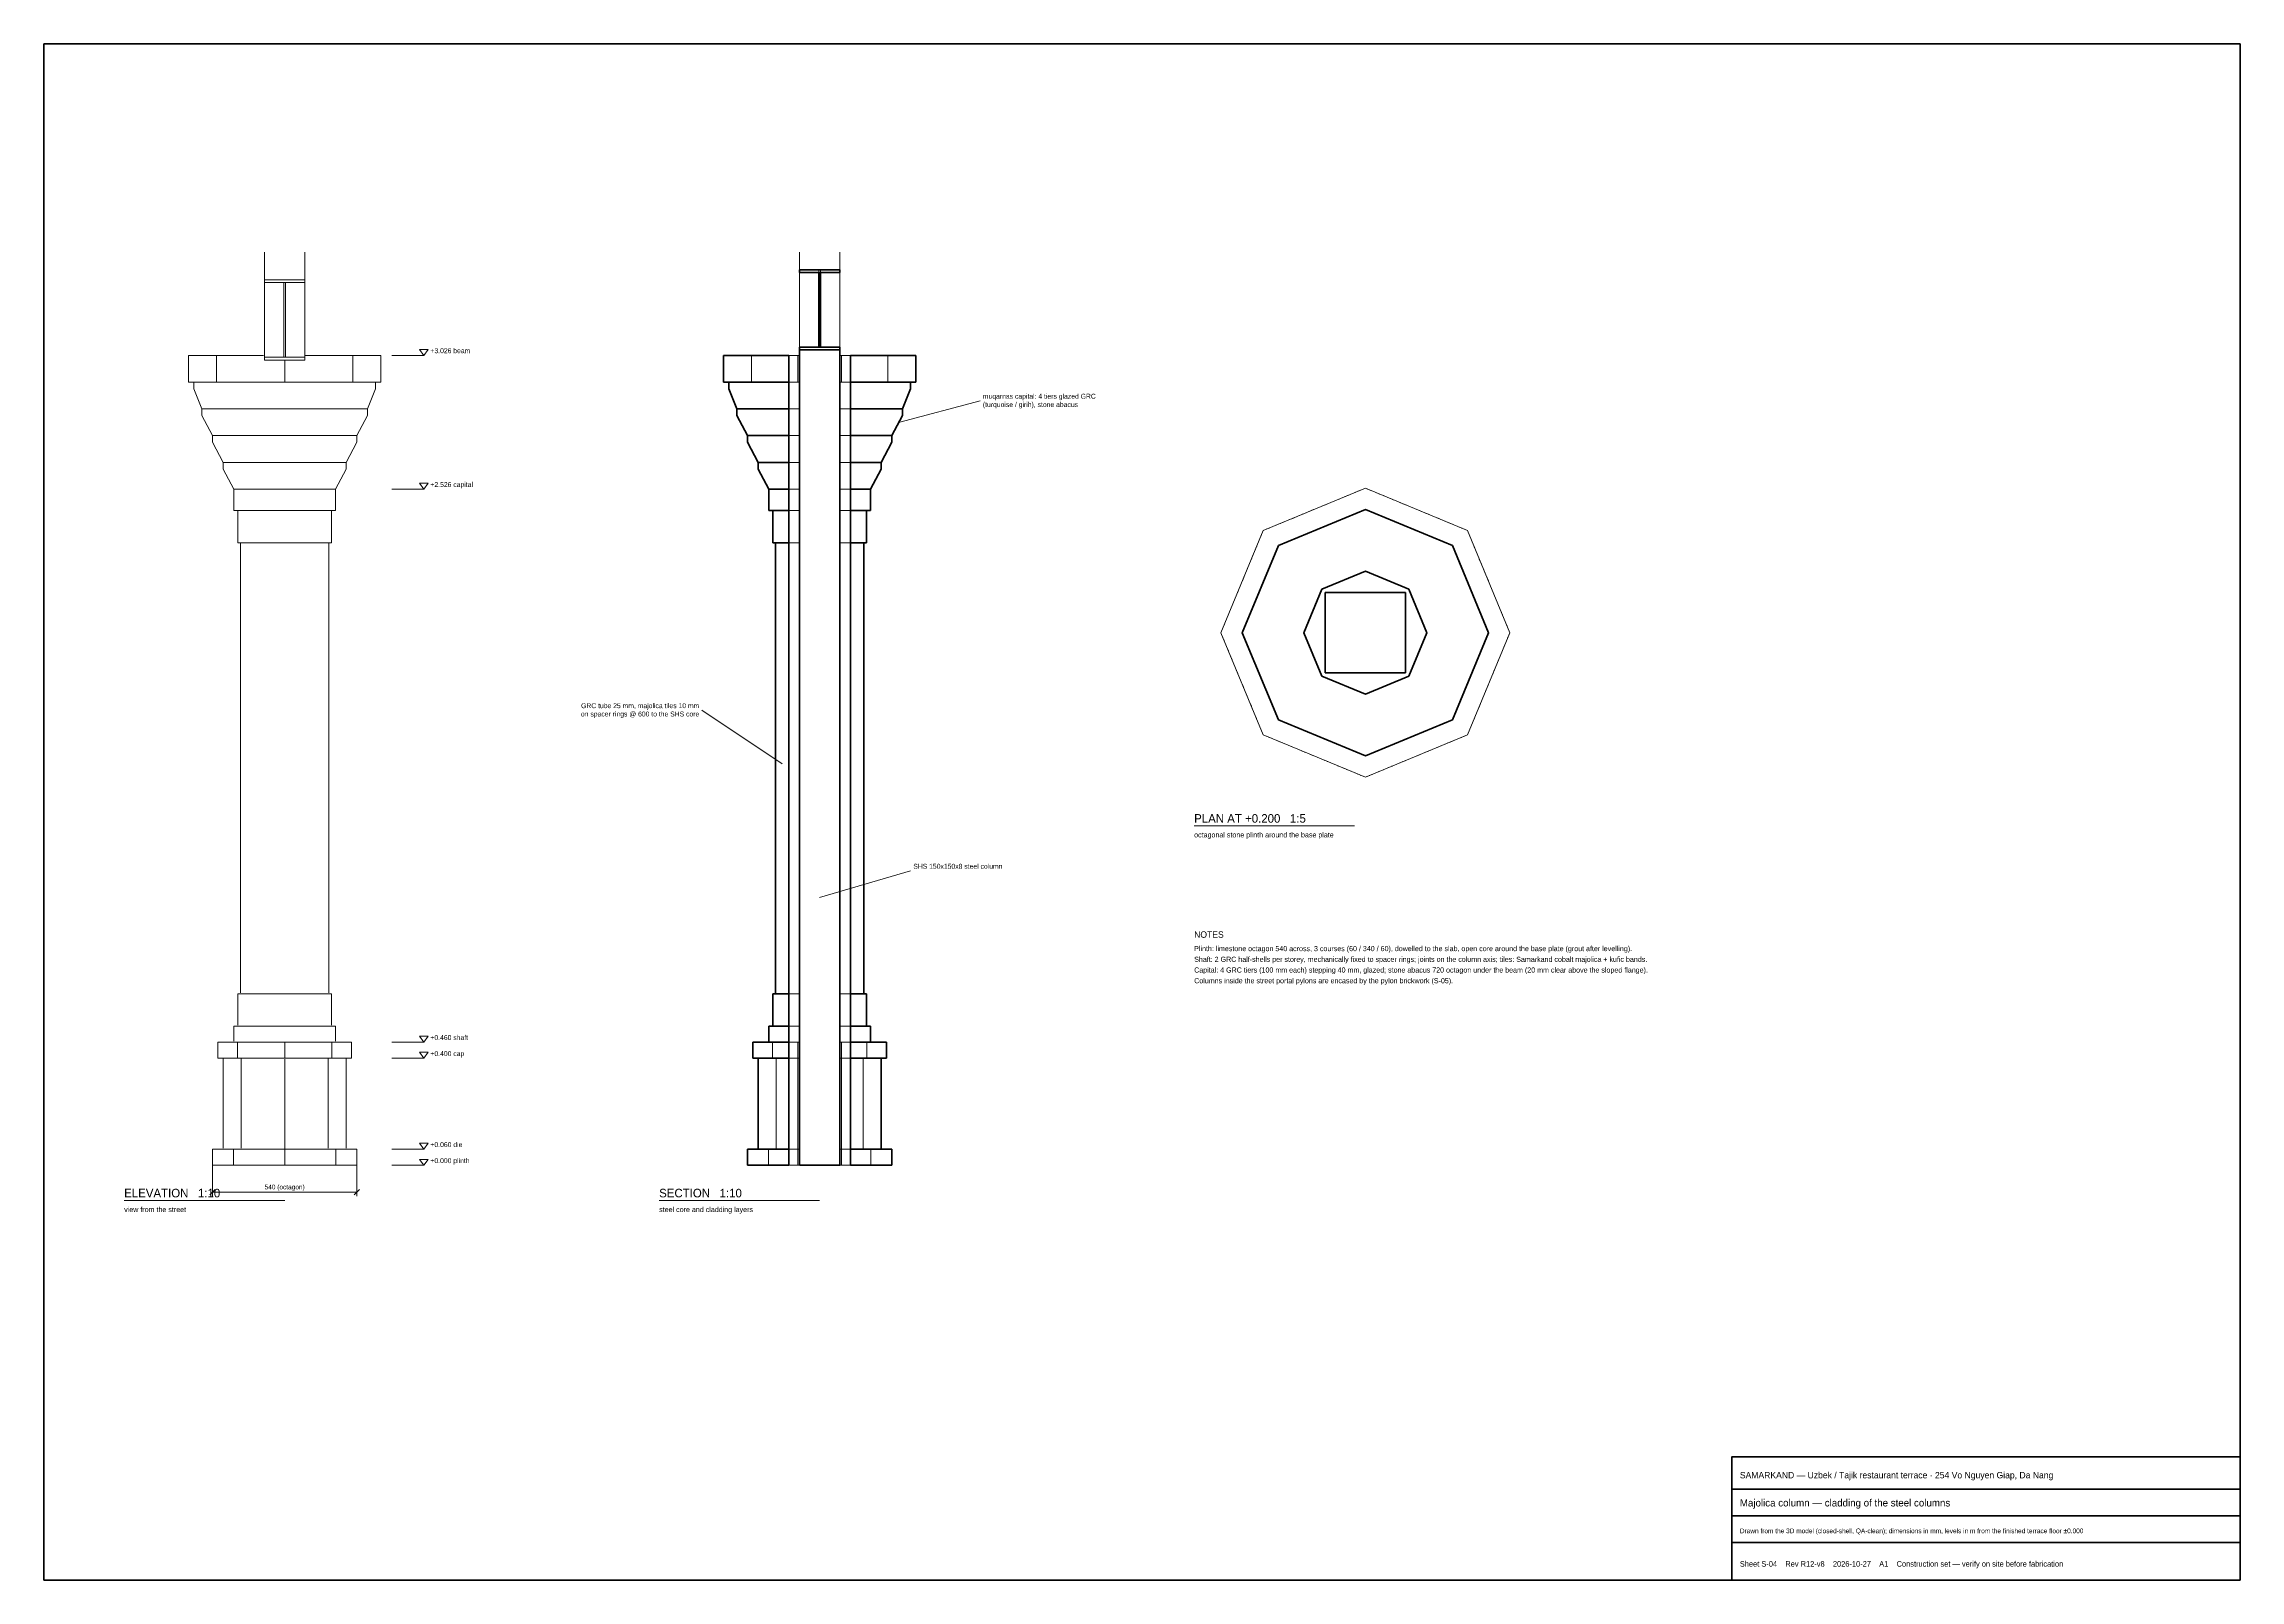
# Model space of a CAD drawing. Header units: metres. Extents: x 10 to 831, y 10 to 584.
import ezdxf
from ezdxf.enums import TextEntityAlignment as Align

# ---------------------------------------------------------------- set-up
doc = ezdxf.new("R2010")
doc.units = ezdxf.units.M
for name, color, linetype, lineweight in [('CUT', 7, 'Continuous', 50), ('DIM', 1, 'Continuous', 13), ('FRAME', 7, 'Continuous', 50), ('TXT', 7, 'Continuous', 18), ('VIS', 8, 'Continuous', 13)]:
    doc.layers.add(name, color=color, linetype=linetype, lineweight=lineweight)

msp = doc.modelspace()

# ---------------------------------------------------------------- linework, layer by layer
at = {"layer": 'CUT'}
for p, q in [((292.5, 499.641), (307.5, 499.641)), ((292.5, 498.571), (292.5, 499.641)), ((307.5, 498.571), (292.5, 498.571)), ((299.645, 498.571), (300.355, 498.571)), ((299.645, 470.711), (299.645, 498.571)), ((300.355, 498.571), (300.355, 470.711)), ((307.5, 499.641), (307.5, 498.571)), ((292.5, 470.711), (307.5, 470.711)), ((292.5, 469.641), (292.5, 470.711)), ((292.5, 469.641), (307.5, 469.641)), ((292.5, 165), (292.5, 469.641)), ((307.5, 469.641), (292.5, 469.641)), ((300.355, 470.711), (299.645, 470.711)), ((307.5, 470.711), (307.5, 469.641)), ((307.5, 469.641), (307.5, 165)), ((264, 457.64), (264, 467.64)), ((264, 467.64), (288.5, 467.64)), ((288.5, 467.64), (288.5, 457.64)), ((336, 467.64), (311.5, 467.64)), ((311.5, 467.64), (311.5, 457.64)), ((336, 457.64), (336, 467.64)), ((288.5, 457.64), (264, 457.64)), ((266, 455.14), (266, 457.64)), ((266, 457.64), (288.5, 457.64)), ((269, 447.64), (266, 455.14)), ((288.5, 457.64), (288.5, 447.64)), ((334, 457.64), (311.5, 457.64)), ((311.5, 457.64), (311.5, 447.64)), ((311.5, 457.64), (336, 457.64)), ((331, 447.64), (334, 455.14)), ((334, 455.14), (334, 457.64)), ((269, 445.14), (269, 447.64)), ((269, 447.64), (288.5, 447.64)), ((288.5, 447.64), (269, 447.64)), ((273, 437.64), (269, 445.14)), ((288.5, 447.64), (288.5, 437.64)), ((331, 447.64), (311.5, 447.64)), ((311.5, 447.64), (311.5, 437.64)), ((311.5, 447.64), (331, 447.64)), ((327, 437.64), (331, 445.14)), ((331, 445.14), (331, 447.64)), ((273, 435.14), (273, 437.64)), ((273, 437.64), (288.5, 437.64)), ((288.5, 437.64), (273, 437.64)), ((277, 427.64), (273, 435.14)), ((288.5, 437.64), (288.5, 427.64)), ((327, 437.64), (311.5, 437.64)), ((311.5, 437.64), (311.5, 427.64)), ((311.5, 437.64), (327, 437.64)), ((323, 427.64), (327, 435.14)), ((327, 435.14), (327, 437.64)), ((277, 425.14), (277, 427.64)), ((277, 427.64), (288.5, 427.64)), ((288.5, 427.64), (277, 427.64)), ((288.5, 427.64), (288.5, 417.64)), ((323, 427.64), (311.5, 427.64)), ((311.5, 427.64), (311.5, 417.64)), ((311.5, 427.64), (323, 427.64)), ((323, 425.14), (323, 427.64)), ((281, 417.64), (277, 425.14)), ((319, 417.64), (323, 425.14)), ((281, 409.64), (281, 417.64)), ((281, 417.64), (288.5, 417.64)), ((288.5, 417.64), (281, 417.64)), ((288.5, 417.64), (288.5, 409.64)), ((319, 417.64), (311.5, 417.64)), ((311.5, 417.64), (311.5, 409.64)), ((311.5, 417.64), (319, 417.64)), ((319, 409.64), (319, 417.64)), ((288.5, 409.64), (281, 409.64)), ((282.5, 397.64), (282.5, 409.64)), ((282.5, 409.64), (288.5, 409.64)), ((288.5, 409.64), (288.5, 397.64)), ((317.5, 409.64), (311.5, 409.64)), ((311.5, 409.64), (311.5, 397.64)), ((311.5, 409.64), (319, 409.64)), ((317.5, 397.64), (317.5, 409.64)), ((471.474, 396.528), (504, 410)), ((504, 410), (536.528, 396.528)), ((288.5, 397.64), (282.5, 397.64)), ((283.5, 229), (283.5, 397.64)), ((283.5, 397.64), (288.5, 397.64)), ((288.5, 397.64), (288.5, 229)), ((316.5, 397.64), (311.5, 397.64)), ((311.5, 397.64), (311.5, 229)), ((311.5, 397.64), (317.5, 397.64)), ((316.5, 229), (316.5, 397.64)), ((458, 364), (471.474, 396.528)), ((536.528, 396.528), (550, 364)), ((487.736, 380.264), (504, 387)), ((504, 387), (520.264, 380.264)), ((481, 364), (487.736, 380.264)), ((489, 379), (519, 379)), ((489, 349), (489, 379)), ((519, 379), (519, 349)), ((520.264, 380.264), (527, 364)), ((471.474, 331.474), (458, 364)), ((487.736, 347.736), (481, 364)), ((527, 364), (520.264, 347.736)), ((550, 364), (536.528, 331.474)), ((504, 341), (487.736, 347.736)), ((519, 349), (489, 349)), ((520.264, 347.736), (504, 341)), ((504, 318), (471.474, 331.474)), ((536.528, 331.474), (504, 318)), ((282.5, 217), (282.5, 229)), ((282.5, 229), (288.5, 229)), ((288.5, 229), (283.5, 229)), ((288.5, 229), (288.5, 217)), ((317.5, 229), (311.5, 229)), ((311.5, 229), (311.5, 217)), ((311.5, 229), (316.5, 229)), ((317.5, 217), (317.5, 229)), ((281, 211), (281, 217)), ((281, 217), (288.5, 217)), ((288.5, 217), (282.5, 217)), ((288.5, 217), (288.5, 211)), ((319, 217), (311.5, 217)), ((311.5, 217), (311.5, 211)), ((311.5, 217), (317.5, 217)), ((319, 211), (319, 217)), ((275, 205), (275, 211)), ((275, 211), (288.5, 211)), ((288.5, 211), (281, 211)), ((288.5, 211), (288.5, 205)), ((325, 211), (311.5, 211)), ((311.5, 211), (311.5, 205)), ((311.5, 211), (319, 211)), ((325, 205), (325, 211)), ((288.5, 205), (275, 205)), ((277, 171), (277, 205)), ((277, 205), (288.5, 205)), ((288.5, 205), (288.5, 171)), ((323, 205), (311.5, 205)), ((311.5, 205), (311.5, 171)), ((311.5, 205), (325, 205)), ((323, 171), (323, 205)), ((273, 165), (273, 171)), ((273, 171), (288.5, 171)), ((288.5, 165), (273, 165)), ((288.5, 171), (277, 171)), ((288.5, 171), (288.5, 165)), ((307.5, 165), (292.5, 165)), ((327, 171), (311.5, 171)), ((311.5, 171), (311.5, 165)), ((311.5, 171), (323, 171)), ((311.5, 165), (327, 165)), ((327, 165), (327, 171))]:
    msp.add_line(p, q, dxfattribs=at)
at = {"layer": 'DIM'}
for p, q in [((140, 467.641), (152, 467.641)), ((140, 417.641), (152, 417.641)), ((140, 211), (152, 211)), ((140, 205), (152, 205)), ((73, 165), (73, 153.5)), ((127, 165), (127, 153.5)), ((140, 171), (152, 171)), ((140, 165), (152, 165)), ((72, 154), (74, 156)), ((126, 154), (128, 156)), ((73, 155), (127, 155))]:
    msp.add_line(p, q, dxfattribs=at)
for points in [[(150.4, 469.841), (153.6, 469.841), (152, 467.641), (150.4, 469.841)], [(150.4, 419.841), (153.6, 419.841), (152, 417.641), (150.4, 419.841)], [(150.4, 213.2), (153.6, 213.2), (152, 211), (150.4, 213.2)], [(150.4, 207.2), (153.6, 207.2), (152, 205), (150.4, 207.2)], [(150.4, 173.2), (153.6, 173.2), (152, 171), (150.4, 173.2)], [(150.4, 167.2), (153.6, 167.2), (152, 165), (150.4, 167.2)]]:
    msp.add_lwpolyline(points, dxfattribs=at)
at = {"layer": 'FRAME'}
for p, q in [((641, 44), (831, 44)), ((641, 34), (831, 34)), ((641, 24), (831, 24))]:
    msp.add_line(p, q, dxfattribs=at)
for points in [[(10, 10), (831, 10), (831, 584), (10, 584), (10, 10)], [(641, 10), (831, 10), (831, 56), (641, 56), (641, 10)]]:
    msp.add_lwpolyline(points, close=True, dxfattribs=at)
at = {"layer": 'TXT'}
for p, q in [((330, 442.641), (360, 450.641)), ((286, 315), (256, 335)), ((440, 291.8), (500, 291.8)), ((300, 265), (334, 275)), ((40, 151.8), (100, 151.8)), ((240, 151.8), (300, 151.8))]:
    msp.add_line(p, q, dxfattribs=at)
at = {"layer": 'VIS'}
for p, q in [((92.5, 506.141), (92.5, 495.891)), ((107.5, 495.891), (107.5, 506.141)), ((292.5, 506.141), (292.5, 499.641)), ((307.5, 499.641), (307.5, 506.141)), ((92.5, 495.891), (107.5, 495.891)), ((92.5, 494.821), (92.5, 495.891)), ((92.5, 494.821), (92.5, 494.831)), ((107.5, 494.821), (92.5, 494.821)), ((92.5, 494.81), (92.5, 466.961)), ((99.645, 494.821), (100.355, 494.821)), ((99.645, 466.961), (99.645, 494.821)), ((100.355, 494.821), (100.355, 494.831)), ((100.355, 466.961), (100.355, 494.821)), ((100.355, 494.81), (100.355, 466.961)), ((107.5, 494.821), (107.5, 495.891)), ((107.5, 495.88), (107.5, 494.821)), ((107.5, 466.961), (107.5, 494.82)), ((292.5, 499.641), (307.5, 499.641)), ((292.5, 498.571), (292.5, 499.641)), ((292.5, 498.571), (292.5, 499.64)), ((307.5, 498.571), (292.5, 498.571)), ((292.5, 498.562), (292.5, 470.711)), ((299.645, 499.63), (299.645, 498.571)), ((299.645, 470.711), (299.645, 498.572)), ((299.645, 498.571), (300.355, 498.571)), ((299.645, 470.711), (299.645, 498.571)), ((300.355, 498.571), (300.355, 499.64)), ((300.355, 470.711), (300.355, 498.571)), ((300.355, 498.562), (300.355, 470.711)), ((307.5, 498.571), (307.5, 499.641)), ((307.5, 499.63), (307.5, 498.571)), ((307.5, 470.711), (307.5, 498.572)), ((292.5, 470.711), (307.5, 470.711)), ((292.5, 469.641), (292.5, 470.711)), ((292.5, 469.641), (292.5, 470.71)), ((292.5, 469.641), (307.5, 469.641)), ((292.5, 165), (292.5, 469.641)), ((307.5, 469.641), (292.5, 469.641)), ((292.5, 469.241), (292.5, 165)), ((300.355, 470.711), (299.645, 470.711)), ((307.5, 469.641), (307.5, 470.711)), ((307.5, 470.7), (307.5, 469.641)), ((307.5, 469.641), (307.5, 469.641)), ((307.5, 165), (307.5, 469.641)), ((307.5, 165), (307.5, 469.441)), ((64, 457.64), (64, 467.64)), ((64, 467.64), (64.078, 467.64)), ((74.544, 467.64), (64, 467.64)), ((74.544, 457.64), (74.544, 467.64)), ((92.139, 467.64), (74.544, 467.64)), ((92.5, 466.961), (107.5, 466.961)), ((92.5, 465.891), (92.5, 466.961)), ((92.5, 465.891), (92.5, 465.901)), ((107.5, 465.891), (92.5, 465.891)), ((99.645, 466.961), (99.645, 466.971)), ((100.355, 466.961), (99.645, 466.961)), ((100, 465.64), (100, 457.64)), ((107.5, 465.891), (107.5, 466.961)), ((107.5, 466.95), (107.5, 465.891)), ((125.456, 467.64), (107.674, 467.64)), ((125.456, 457.64), (125.456, 467.64)), ((136, 467.64), (125.456, 467.64)), ((136, 457.64), (136, 467.64)), ((264, 457.64), (264, 467.64)), ((264, 467.64), (274.544, 467.64)), ((264, 467.64), (288.5, 467.64)), ((274.544, 457.64), (274.544, 467.64)), ((274.544, 467.64), (288.582, 467.64)), ((288.5, 467.64), (291.868, 467.64)), ((288.5, 467.64), (288.5, 457.64)), ((291.868, 467.64), (292.423, 467.64)), ((291.868, 467.64), (291.868, 457.64)), ((307.762, 467.64), (308.132, 467.64)), ((308.132, 467.64), (311.5, 467.64)), ((308.132, 467.64), (308.132, 457.64)), ((336, 467.64), (311.5, 467.64)), ((311.5, 467.64), (311.5, 457.64)), ((311.605, 467.64), (325.456, 467.64)), ((325.456, 457.64), (325.456, 467.64)), ((325.456, 467.64), (336, 467.64)), ((336, 457.64), (336, 467.64)), ((64, 457.64), (64.078, 457.64)), ((67.722, 457.64), (64, 457.64)), ((66, 455.14), (66, 457.432)), ((69, 447.64), (66, 455.14)), ((68.588, 457.64), (67.843, 457.64)), ((69.272, 457.64), (68.574, 457.64)), ((70.598, 457.64), (68.588, 457.64)), ((74.544, 457.64), (70.745, 457.64)), ((83.903, 457.64), (74.544, 457.64)), ((86.989, 457.64), (83.813, 457.64)), ((90.537, 457.64), (86.989, 457.64)), ((88.769, 457.64), (87.085, 457.64)), ((100, 457.64), (90.454, 457.64)), ((109.359, 457.64), (100, 457.64)), ((113.011, 457.64), (109.266, 457.64)), ((112.728, 457.64), (111.043, 457.64)), ((116.02, 457.64), (113.011, 457.64)), ((125.456, 457.64), (115.91, 457.64)), ((129.177, 457.64), (125.456, 457.64)), ((131.412, 457.64), (129.29, 457.64)), ((131.348, 457.64), (130.65, 457.64)), ((131, 447.64), (134, 455.14)), ((132.118, 457.64), (131.412, 457.64)), ((136, 457.64), (132.201, 457.64)), ((134, 455.14), (134, 457.432)), ((288.5, 457.64), (264, 457.64)), ((264, 457.64), (265.938, 457.64)), ((266, 455.14), (266, 457.64)), ((266, 457.64), (267.843, 457.64)), ((266, 457.64), (288.5, 457.64)), ((269, 447.64), (266, 455.14)), ((267.877, 457.64), (270.745, 457.64)), ((270.822, 457.64), (275.958, 457.64)), ((274.079, 457.64), (274.544, 457.64)), ((274.544, 457.64), (275.854, 457.64)), ((275.958, 457.64), (283.813, 457.64)), ((283.903, 457.64), (288.582, 457.64)), ((288.5, 457.64), (288.54, 457.64)), ((288.5, 457.64), (288.5, 447.64)), ((291.868, 457.64), (288.5, 457.64)), ((291.868, 457.64), (292.038, 457.64)), ((292.238, 457.64), (291.868, 457.64)), ((308.132, 457.64), (307.577, 457.64)), ((308.132, 457.64), (308.245, 457.64)), ((311.5, 457.64), (308.132, 457.64)), ((334, 457.64), (311.5, 457.64)), ((311.5, 457.64), (311.5, 447.64)), ((311.5, 457.64), (336, 457.64)), ((311.605, 457.64), (316.284, 457.64)), ((316.354, 457.64), (324.042, 457.64)), ((324.042, 457.64), (329.29, 457.64)), ((324.333, 457.64), (325.456, 457.64)), ((325.456, 457.64), (325.999, 457.64)), ((329.332, 457.64), (332.201, 457.64)), ((331, 447.64), (334, 455.14)), ((332.196, 457.64), (334, 457.64)), ((334, 455.14), (334, 457.64)), ((334.139, 457.64), (336, 457.64)), ((69, 445.14), (69, 447.64)), ((69, 447.64), (69.039, 447.64)), ((71.36, 447.64), (69, 447.64)), ((69, 447.64), (69.039, 447.64)), ((71.36, 447.64), (69, 447.64)), ((73, 437.64), (69, 445.14)), ((78.08, 447.64), (71.36, 447.64)), ((78.08, 447.64), (71.36, 447.64)), ((88.137, 447.64), (78.08, 447.64)), ((88.137, 447.64), (78.08, 447.64)), ((100, 447.64), (88.137, 447.64)), ((100, 447.64), (88.137, 447.64)), ((111.863, 447.64), (100, 447.64)), ((111.863, 447.64), (100, 447.64)), ((121.92, 447.64), (111.863, 447.64)), ((121.92, 447.64), (111.863, 447.64)), ((128.64, 447.64), (121.92, 447.64)), ((128.64, 447.64), (121.92, 447.64)), ((127, 437.64), (131, 445.14)), ((131, 447.64), (128.64, 447.64)), ((131, 447.64), (128.64, 447.64)), ((131, 445.14), (131, 447.64)), ((269, 445.14), (269, 447.64)), ((269, 447.64), (271.36, 447.64)), ((269, 447.64), (288.5, 447.64)), ((288.5, 447.64), (269, 447.64)), ((269, 447.64), (271.36, 447.64)), ((273, 437.64), (269, 445.14)), ((271.36, 447.64), (278.08, 447.64)), ((271.36, 447.64), (278.08, 447.64)), ((278.08, 447.64), (288.137, 447.64)), ((278.08, 447.64), (288.137, 447.64)), ((288.137, 447.64), (288.335, 447.64)), ((288.137, 447.64), (288.335, 447.64)), ((288.5, 447.64), (289.375, 447.64)), ((288.5, 447.64), (288.5, 437.64)), ((289.375, 447.64), (288.5, 447.64)), ((289.375, 447.64), (291.868, 447.64)), ((291.868, 447.64), (289.375, 447.64)), ((291.868, 447.64), (292.377, 447.64)), ((292.207, 447.64), (291.868, 447.64)), ((308.132, 447.64), (307.623, 447.64)), ((307.793, 447.64), (308.132, 447.64)), ((308.132, 447.64), (310.625, 447.64)), ((310.625, 447.64), (308.132, 447.64)), ((310.625, 447.64), (311.5, 447.64)), ((311.5, 447.64), (310.625, 447.64)), ((331, 447.64), (311.5, 447.64)), ((311.5, 447.64), (311.5, 437.64)), ((311.5, 447.64), (331, 447.64)), ((311.863, 447.64), (321.92, 447.64)), ((311.863, 447.64), (321.92, 447.64)), ((321.92, 447.64), (328.64, 447.64)), ((321.92, 447.64), (328.64, 447.64)), ((327, 437.64), (331, 445.14)), ((328.64, 447.64), (331, 447.64)), ((328.64, 447.64), (331, 447.64)), ((331, 445.14), (331, 447.64)), ((73, 435.14), (73, 437.64)), ((73, 437.64), (73.039, 437.64)), ((75.055, 437.64), (73, 437.64)), ((73, 437.64), (73.039, 437.64)), ((75.055, 437.64), (73, 437.64)), ((77, 427.64), (73, 435.14)), ((80.908, 437.64), (75.055, 437.64)), ((80.908, 437.64), (75.055, 437.64)), ((89.668, 437.64), (80.908, 437.64)), ((89.668, 437.64), (80.908, 437.64)), ((100, 437.64), (89.668, 437.64)), ((100, 437.64), (89.668, 437.64)), ((110.333, 437.64), (100, 437.64)), ((110.333, 437.64), (100, 437.64)), ((119.092, 437.64), (110.333, 437.64)), ((119.092, 437.64), (110.333, 437.64)), ((124.945, 437.64), (119.092, 437.64)), ((124.945, 437.64), (119.092, 437.64)), ((123, 427.64), (127, 435.14)), ((127, 437.64), (124.945, 437.64)), ((127, 437.64), (124.945, 437.64)), ((127, 435.14), (127, 437.64)), ((273, 435.14), (273, 437.64)), ((273, 437.64), (275.055, 437.64)), ((273, 437.64), (288.5, 437.64)), ((288.5, 437.64), (273, 437.64)), ((273, 437.64), (275.055, 437.64)), ((277, 427.64), (273, 435.14)), ((275.055, 437.64), (280.908, 437.64)), ((275.055, 437.64), (280.908, 437.64)), ((280.908, 437.64), (288.488, 437.64)), ((280.908, 437.64), (288.488, 437.64)), ((288.5, 437.64), (289.375, 437.64)), ((288.5, 437.64), (288.5, 427.64)), ((289.375, 437.64), (288.5, 437.64)), ((289.375, 437.64), (291.868, 437.64)), ((291.868, 437.64), (289.375, 437.64)), ((291.868, 437.64), (292.377, 437.64)), ((292.207, 437.64), (291.868, 437.64)), ((308.132, 437.64), (307.623, 437.64)), ((307.793, 437.64), (308.132, 437.64)), ((308.132, 437.64), (310.625, 437.64)), ((310.625, 437.64), (308.132, 437.64)), ((310.625, 437.64), (311.5, 437.64)), ((311.5, 437.64), (310.625, 437.64)), ((327, 437.64), (311.5, 437.64)), ((311.5, 437.64), (311.5, 427.64)), ((311.5, 437.64), (327, 437.64)), ((311.68, 437.64), (319.092, 437.64)), ((311.68, 437.64), (319.092, 437.64)), ((319.092, 437.64), (324.945, 437.64)), ((319.092, 437.64), (324.945, 437.64)), ((323, 427.64), (327, 435.14)), ((324.945, 437.64), (327, 437.64)), ((324.945, 437.64), (327, 437.64)), ((327, 435.14), (327, 437.64)), ((77, 425.14), (77, 427.64)), ((77, 427.64), (77.04, 427.64)), ((78.751, 427.64), (77, 427.64)), ((77, 427.64), (77.04, 427.64)), ((78.751, 427.64), (77, 427.64)), ((83.737, 427.64), (78.751, 427.64)), ((83.737, 427.64), (78.751, 427.64)), ((91.198, 427.64), (83.737, 427.64)), ((91.198, 427.64), (83.737, 427.64)), ((100, 427.64), (91.198, 427.64)), ((100, 427.64), (91.198, 427.64)), ((108.802, 427.64), (100, 427.64)), ((108.802, 427.64), (100, 427.64)), ((116.264, 427.64), (108.802, 427.64)), ((116.264, 427.64), (108.802, 427.64)), ((121.249, 427.64), (116.264, 427.64)), ((121.249, 427.64), (116.264, 427.64)), ((123, 427.64), (121.249, 427.64)), ((123, 427.64), (121.249, 427.64)), ((123, 425.14), (123, 427.64)), ((277, 425.14), (277, 427.64)), ((277, 427.64), (278.751, 427.64)), ((277, 427.64), (288.5, 427.64)), ((288.5, 427.64), (277, 427.64)), ((277, 427.64), (278.751, 427.64)), ((278.751, 427.64), (283.737, 427.64)), ((278.751, 427.64), (283.737, 427.64)), ((283.737, 427.64), (288.655, 427.64)), ((283.737, 427.64), (288.655, 427.64)), ((288.5, 427.64), (289.375, 427.64)), ((288.5, 427.64), (288.5, 417.64)), ((289.375, 427.64), (288.5, 427.64)), ((289.375, 427.64), (291.868, 427.64)), ((291.868, 427.64), (289.375, 427.64)), ((291.868, 427.64), (292.377, 427.64)), ((292.207, 427.64), (291.868, 427.64)), ((308.132, 427.64), (307.623, 427.64)), ((307.793, 427.64), (308.132, 427.64)), ((308.132, 427.64), (310.625, 427.64)), ((310.625, 427.64), (308.132, 427.64)), ((310.625, 427.64), (311.5, 427.64)), ((311.5, 427.64), (310.625, 427.64)), ((323, 427.64), (311.5, 427.64)), ((311.5, 427.64), (311.5, 417.64)), ((311.5, 427.64), (323, 427.64)), ((311.515, 427.64), (316.264, 427.64)), ((311.515, 427.64), (316.264, 427.64)), ((316.264, 427.64), (321.249, 427.64)), ((316.264, 427.64), (321.249, 427.64)), ((321.249, 427.64), (323, 427.64)), ((321.249, 427.64), (323, 427.64)), ((323, 425.14), (323, 427.64)), ((81, 417.64), (77, 425.14)), ((119, 417.64), (123, 425.14)), ((281, 417.64), (277, 425.14)), ((319, 417.64), (323, 425.14)), ((81, 409.64), (81, 417.64)), ((81, 417.64), (81.02, 417.64)), ((81.365, 417.64), (81, 417.64)), ((81, 417.64), (81.04, 417.64)), ((82.446, 417.64), (81.365, 417.64)), ((82.446, 417.64), (82.406, 417.64)), ((84.202, 417.64), (82.446, 417.64)), ((86.565, 417.64), (84.202, 417.64)), ((86.565, 417.64), (86.451, 417.64)), ((89.444, 417.64), (86.565, 417.64)), ((92.729, 417.64), (89.444, 417.64)), ((92.729, 417.64), (92.558, 417.64)), ((96.293, 417.64), (92.729, 417.64)), ((100, 417.64), (96.293, 417.64)), ((100, 417.64), (99.798, 417.64)), ((103.707, 417.64), (100, 417.64)), ((107.271, 417.64), (103.707, 417.64)), ((107.271, 417.64), (107.069, 417.64)), ((110.556, 417.64), (107.271, 417.64)), ((113.435, 417.64), (110.556, 417.64)), ((113.435, 417.64), (113.264, 417.64)), ((115.798, 417.64), (113.435, 417.64)), ((117.554, 417.64), (115.798, 417.64)), ((117.554, 417.64), (117.439, 417.64)), ((118.635, 417.64), (117.554, 417.64)), ((119, 417.64), (118.635, 417.64)), ((119, 417.64), (118.96, 417.64)), ((119, 409.64), (119, 417.64)), ((281, 409.64), (281, 417.64)), ((281, 417.64), (281.02, 417.64)), ((281, 417.64), (288.5, 417.64)), ((288.5, 417.64), (281, 417.64)), ((281, 417.64), (282.446, 417.64)), ((282.446, 417.64), (282.544, 417.64)), ((282.446, 417.64), (286.565, 417.64)), ((286.565, 417.64), (286.725, 417.64)), ((286.565, 417.64), (288.448, 417.64)), ((288.5, 417.64), (288.522, 417.64)), ((288.5, 417.64), (288.5, 409.64)), ((289.375, 417.64), (288.5, 417.64)), ((289.375, 417.64), (289.482, 417.64)), ((291.868, 417.64), (289.375, 417.64)), ((291.868, 417.64), (292.043, 417.64)), ((292.207, 417.64), (291.868, 417.64)), ((308.132, 417.64), (307.623, 417.64)), ((308.132, 417.64), (308.275, 417.64)), ((310.625, 417.64), (308.132, 417.64)), ((310.625, 417.64), (310.69, 417.64)), ((311.5, 417.64), (310.625, 417.64)), ((319, 417.64), (311.5, 417.64)), ((311.5, 417.64), (311.5, 409.64)), ((311.5, 417.64), (319, 417.64)), ((311.723, 417.64), (313.435, 417.64)), ((313.435, 417.64), (313.566, 417.64)), ((313.435, 417.64), (317.554, 417.64)), ((317.554, 417.64), (317.614, 417.64)), ((317.554, 417.64), (319, 417.64)), ((319, 409.64), (319, 417.64)), ((465.816, 402.184), (504, 418)), ((487.716, 411.256), (487.996, 411.372)), ((488.838, 411.72), (489.12, 411.836)), ((489.962, 412.186), (490.242, 412.302)), ((491.086, 412.65), (491.366, 412.766)), ((493.892, 413.814), (494.174, 413.93)), ((495.016, 414.278), (495.296, 414.394)), ((496.138, 414.744), (496.42, 414.86)), ((497.262, 415.21), (497.542, 415.326)), ((498.946, 415.906), (499.228, 416.024)), ((500.07, 416.372), (500.35, 416.488)), ((501.192, 416.838), (501.474, 416.954)), ((502.316, 417.302), (502.596, 417.418)), ((503.438, 417.768), (504, 418)), ((504, 418), (504.842, 417.652)), ((504, 418), (504, 418)), ((504, 418), (542.184, 402.184)), ((505.684, 417.302), (505.966, 417.186)), ((506.808, 416.838), (507.088, 416.72)), ((507.93, 416.372), (508.212, 416.256)), ((509.054, 415.906), (509.334, 415.79)), ((510.738, 415.21), (511.02, 415.092)), ((511.862, 414.744), (512.142, 414.628)), ((512.984, 414.278), (513.266, 414.162)), ((514.108, 413.814), (514.388, 413.698)), ((516.916, 412.65), (517.196, 412.534)), ((518.038, 412.186), (518.318, 412.07)), ((519.162, 411.72), (519.442, 411.604)), ((520.284, 411.256), (520.564, 411.138)), ((81, 409.64), (81.02, 409.64)), ((81.365, 409.64), (81, 409.64)), ((82.446, 409.64), (81.365, 409.64)), ((84.202, 409.64), (82.446, 409.64)), ((82.5, 397.64), (82.5, 409.433)), ((86.565, 409.64), (84.202, 409.64)), ((89.444, 409.64), (86.565, 409.64)), ((92.729, 409.64), (89.444, 409.64)), ((96.293, 409.64), (92.729, 409.64)), ((100, 409.64), (96.293, 409.64)), ((103.707, 409.64), (100, 409.64)), ((107.271, 409.64), (103.707, 409.64)), ((110.556, 409.64), (107.271, 409.64)), ((113.435, 409.64), (110.556, 409.64)), ((115.798, 409.64), (113.435, 409.64)), ((117.554, 409.64), (115.798, 409.64)), ((117.5, 397.64), (117.5, 409.433)), ((118.635, 409.64), (117.554, 409.64)), ((119, 409.64), (118.635, 409.64)), ((288.5, 409.64), (281, 409.64)), ((281, 409.64), (281.365, 409.64)), ((281.365, 409.64), (282.446, 409.64)), ((282.446, 409.64), (282.544, 409.64)), ((282.5, 397.64), (282.5, 409.64)), ((282.5, 409.64), (282.836, 409.64)), ((282.5, 409.64), (288.5, 409.64)), ((282.836, 409.64), (283.832, 409.64)), ((283.832, 409.64), (285.449, 409.64)), ((285.449, 409.64), (287.626, 409.64)), ((287.626, 409.64), (288.454, 409.64)), ((288.5, 409.64), (288.721, 409.64)), ((288.5, 409.64), (288.5, 397.64)), ((288.721, 409.64), (288.5, 409.64)), ((288.721, 409.64), (289.375, 409.64)), ((289.375, 409.64), (288.721, 409.64)), ((289.375, 409.64), (290.438, 409.64)), ((290.438, 409.64), (289.375, 409.64)), ((290.438, 409.64), (291.868, 409.64)), ((291.868, 409.64), (290.438, 409.64)), ((291.868, 409.64), (292.391, 409.64)), ((292.217, 409.64), (291.868, 409.64)), ((308.132, 409.64), (307.609, 409.64)), ((307.783, 409.64), (308.132, 409.64)), ((308.132, 409.64), (309.562, 409.64)), ((309.562, 409.64), (308.132, 409.64)), ((309.562, 409.64), (310.625, 409.64)), ((310.625, 409.64), (309.562, 409.64)), ((310.625, 409.64), (311.279, 409.64)), ((311.279, 409.64), (310.625, 409.64)), ((311.279, 409.64), (311.5, 409.64)), ((311.5, 409.64), (311.279, 409.64)), ((317.5, 409.64), (311.5, 409.64)), ((311.5, 409.64), (311.5, 397.64)), ((311.5, 409.64), (319, 409.64)), ((311.711, 409.64), (312.374, 409.64)), ((312.374, 409.64), (314.551, 409.64)), ((314.551, 409.64), (316.168, 409.64)), ((316.168, 409.64), (317.164, 409.64)), ((317.164, 409.64), (317.5, 409.64)), ((317.5, 397.64), (317.5, 409.64)), ((317.554, 409.64), (318.635, 409.64)), ((318.635, 409.64), (319, 409.64)), ((466.94, 402.65), (467.22, 402.766)), ((468.062, 403.114), (468.344, 403.23)), ((469.186, 403.58), (469.466, 403.696)), ((470.308, 404.044), (470.59, 404.16)), ((471.432, 404.51), (472.274, 404.858)), ((471.474, 396.528), (504, 410)), ((471.474, 396.528), (504, 410)), ((473.116, 405.208), (473.396, 405.324)), ((474.24, 405.672), (474.52, 405.79)), ((475.362, 406.138), (475.642, 406.254)), ((476.486, 406.604), (478.45, 407.418)), ((479.292, 407.766), (479.574, 407.882)), ((480.416, 408.232), (480.696, 408.348)), ((481.538, 408.696), (481.82, 408.812)), ((482.662, 409.162), (484.628, 409.976)), ((504, 410), (536.528, 396.528)), ((504, 410), (504, 410)), ((504, 410), (536.528, 396.528)), ((523.654, 409.86), (525.618, 409.046)), ((526.462, 408.696), (526.742, 408.58)), ((527.584, 408.232), (527.864, 408.114)), ((528.708, 407.766), (528.988, 407.65)), ((529.83, 407.3), (531.796, 406.486)), ((532.638, 406.138), (532.918, 406.022)), ((533.76, 405.672), (534.042, 405.556)), ((534.884, 405.208), (535.164, 405.092)), ((536.008, 404.742), (536.85, 404.394)), ((537.692, 404.044), (537.972, 403.928)), ((538.814, 403.58), (539.096, 403.464)), ((539.938, 403.114), (540.218, 402.998)), ((541.06, 402.65), (541.342, 402.532)), ((82.5, 397.64), (82.521, 397.64)), ((82.836, 397.64), (82.5, 397.64)), ((83.832, 397.64), (82.836, 397.64)), ((83.5, 229.401), (83.5, 397.44)), ((85.449, 397.64), (83.832, 397.64)), ((87.626, 397.64), (85.449, 397.64)), ((90.278, 397.64), (87.626, 397.64)), ((93.303, 397.64), (90.278, 397.64)), ((96.586, 397.64), (93.303, 397.64)), ((100, 397.64), (96.586, 397.64)), ((103.414, 397.64), (100, 397.64)), ((106.697, 397.64), (103.414, 397.64)), ((109.723, 397.64), (106.697, 397.64)), ((112.374, 397.64), (109.723, 397.64)), ((114.551, 397.64), (112.374, 397.64)), ((116.168, 397.64), (114.551, 397.64)), ((117.164, 397.64), (116.168, 397.64)), ((116.5, 229.401), (116.5, 397.44)), ((117.5, 397.64), (117.164, 397.64)), ((288.5, 397.64), (282.5, 397.64)), ((282.5, 397.64), (282.836, 397.64)), ((282.836, 397.64), (283.521, 397.64)), ((283.5, 229), (283.5, 397.64)), ((283.5, 397.64), (283.817, 397.64)), ((283.5, 397.64), (288.5, 397.64)), ((283.817, 397.64), (284.756, 397.64)), ((284.756, 397.64), (286.281, 397.64)), ((286.281, 397.64), (288.333, 397.64)), ((288.333, 397.64), (288.489, 397.64)), ((288.5, 397.64), (288.721, 397.64)), ((288.5, 397.64), (288.5, 229)), ((288.721, 397.64), (288.5, 397.64)), ((288.721, 397.64), (289.375, 397.64)), ((289.375, 397.64), (288.721, 397.64)), ((289.375, 397.64), (290.438, 397.64)), ((290.438, 397.64), (289.375, 397.64)), ((290.438, 397.64), (291.868, 397.64)), ((291.868, 397.64), (290.438, 397.64)), ((291.868, 397.64), (292.391, 397.64)), ((292.217, 397.64), (291.868, 397.64)), ((308.132, 397.64), (307.609, 397.64)), ((307.783, 397.64), (308.132, 397.64)), ((308.132, 397.64), (309.562, 397.64)), ((309.562, 397.64), (308.132, 397.64)), ((309.562, 397.64), (310.625, 397.64)), ((310.625, 397.64), (309.562, 397.64)), ((310.625, 397.64), (311.279, 397.64)), ((311.279, 397.64), (310.625, 397.64)), ((311.279, 397.64), (311.5, 397.64)), ((311.5, 397.64), (311.279, 397.64)), ((316.5, 397.64), (311.5, 397.64)), ((311.5, 397.64), (311.5, 229)), ((311.5, 397.64), (317.5, 397.64)), ((311.667, 397.64), (313.719, 397.64)), ((313.719, 397.64), (315.244, 397.64)), ((315.244, 397.64), (316.183, 397.64)), ((316.183, 397.64), (316.5, 397.64)), ((316.5, 229), (316.5, 397.64)), ((316.541, 397.64), (317.164, 397.64)), ((317.164, 397.64), (317.5, 397.64)), ((450, 364), (465.816, 402.184)), ((458, 364), (471.474, 396.528)), ((458, 364), (471.474, 396.528)), ((462.792, 394.884), (462.908, 395.164)), ((463.258, 396.008), (463.606, 396.85)), ((463.956, 397.692), (464.072, 397.972)), ((464.42, 398.814), (464.538, 399.096)), ((464.886, 399.938), (465.002, 400.218)), ((465.352, 401.06), (465.468, 401.342)), ((471.474, 396.528), (471.474, 396.528)), ((536.528, 396.528), (550, 364)), ((536.528, 396.528), (536.528, 396.528)), ((536.528, 396.528), (550, 364)), ((542.184, 402.184), (542.3, 401.904)), ((542.184, 402.184), (542.184, 402.184)), ((542.184, 402.184), (558, 364)), ((542.65, 401.06), (542.766, 400.78)), ((543.114, 399.938), (543.23, 399.658)), ((543.58, 398.814), (543.696, 398.534)), ((544.044, 397.692), (544.16, 397.41)), ((544.51, 396.568), (544.858, 395.726)), ((545.208, 394.884), (545.324, 394.604)), ((459.304, 386.462), (459.42, 386.742)), ((459.768, 387.584), (459.886, 387.866)), ((460.234, 388.708), (460.35, 388.988)), ((460.7, 389.83), (461.514, 391.796)), ((461.862, 392.638), (461.978, 392.918)), ((462.328, 393.762), (462.444, 394.042)), ((487.736, 380.264), (504, 387)), ((504, 387), (487.736, 380.264)), ((487.736, 380.264), (504, 387)), ((503.44, 386.768), (501.476, 385.954)), ((504, 387), (520.264, 380.264)), ((504, 387), (504, 387)), ((520.264, 380.264), (504, 387)), ((504, 387), (504, 387)), ((504, 387), (520.264, 380.264)), ((506.244, 386.07), (504.28, 386.884)), ((545.672, 393.762), (545.79, 393.48)), ((546.138, 392.638), (546.254, 392.358)), ((546.604, 391.514), (547.418, 389.55)), ((547.766, 388.708), (547.882, 388.426)), ((548.232, 387.584), (548.348, 387.304)), ((548.696, 386.462), (548.812, 386.18)), ((455.814, 378.038), (455.932, 378.318)), ((456.28, 379.162), (456.396, 379.442)), ((456.746, 380.284), (456.862, 380.566)), ((458.14, 383.654), (458.954, 385.618)), ((481, 364), (487.736, 380.264)), ((487.736, 380.264), (481, 364)), ((481, 364), (487.736, 380.264)), ((487.736, 380.264), (487.736, 380.264)), ((487.736, 380.264), (487.736, 380.264)), ((489, 349), (489, 379)), ((489, 379), (519, 379)), ((489, 379), (489, 379)), ((489, 379), (519, 379)), ((489, 349), (489, 379)), ((492.224, 382.122), (490.26, 381.308)), ((493.906, 382.818), (493.626, 382.702)), ((497.27, 384.212), (495.868, 383.632)), ((498.952, 384.91), (498.112, 384.56)), ((509.608, 384.678), (508.766, 385.026)), ((511.852, 383.748), (510.45, 384.328)), ((514.094, 382.818), (513.814, 382.934)), ((517.46, 381.424), (515.496, 382.238)), ((519, 379), (519, 349)), ((519, 379), (519, 379)), ((519, 379), (519, 349)), ((520.264, 380.264), (527, 364)), ((520.264, 380.264), (520.264, 380.264)), ((527, 364), (520.264, 380.264)), ((520.264, 380.264), (520.264, 380.264)), ((520.264, 380.264), (527, 364)), ((522.122, 375.778), (521.308, 377.74)), ((549.162, 385.338), (549.976, 383.372)), ((551.254, 380.284), (551.372, 380.004)), ((551.72, 379.162), (551.836, 378.88)), ((552.186, 378.038), (552.302, 377.758)), ((452.79, 370.738), (452.908, 371.02)), ((453.256, 371.862), (453.372, 372.142)), ((453.722, 372.984), (453.838, 373.266)), ((454.186, 374.108), (454.302, 374.388)), ((455.35, 376.916), (455.466, 377.196)), ((483.324, 369.608), (482.974, 368.766)), ((484.252, 371.852), (483.672, 370.45)), ((485.182, 374.094), (485.066, 373.814)), ((486.576, 377.46), (485.762, 375.496)), ((522.818, 374.094), (522.702, 374.374)), ((524.212, 370.73), (523.632, 372.132)), ((524.91, 369.048), (524.56, 369.888)), ((552.65, 376.916), (552.766, 376.634)), ((553.814, 374.108), (553.93, 373.826)), ((554.278, 372.984), (554.394, 372.704)), ((554.744, 371.862), (554.86, 371.58)), ((555.21, 370.738), (555.326, 370.458)), ((465.816, 325.816), (450, 364)), ((450.232, 363.438), (450.116, 363.72)), ((450.232, 364.562), (450.348, 364.842)), ((450.698, 362.316), (450.582, 362.596)), ((450.698, 365.684), (450.814, 365.966)), ((451.162, 361.192), (451.046, 361.474)), ((451.162, 366.808), (451.28, 367.088)), ((451.628, 367.93), (451.744, 368.212)), ((452.094, 369.054), (452.21, 369.334)), ((471.474, 331.474), (458, 364)), ((458, 364), (458, 364)), ((471.474, 331.474), (458, 364)), ((487.736, 347.736), (481, 364)), ((481, 364), (481, 364)), ((481, 364), (487.736, 347.736)), ((481, 364), (481, 364)), ((487.736, 347.736), (481, 364)), ((481.93, 366.244), (481.116, 364.28)), ((481.232, 363.44), (482.046, 361.476)), ((527, 364), (520.264, 347.736)), ((520.264, 347.736), (527, 364)), ((527, 364), (520.264, 347.736)), ((526.768, 364.56), (525.954, 366.524)), ((526.07, 361.756), (526.884, 363.72)), ((527, 364), (527, 364)), ((550, 364), (536.528, 331.474)), ((550, 364), (536.528, 331.474)), ((558, 364), (542.184, 325.816)), ((550, 364), (550, 364)), ((555.906, 369.054), (556.024, 368.774)), ((556.372, 367.93), (556.488, 367.65)), ((556.838, 366.808), (556.954, 366.526)), ((557.302, 362.316), (557.186, 362.034)), ((557.302, 365.684), (557.418, 365.404)), ((558, 364), (557.652, 363.158)), ((557.768, 364.562), (558, 364)), ((558, 364), (558, 364)), ((451.628, 360.07), (451.512, 360.35)), ((452.094, 358.946), (451.976, 359.228)), ((452.79, 357.262), (452.674, 357.542)), ((453.256, 356.138), (453.14, 356.42)), ((453.722, 355.016), (453.606, 355.296)), ((454.186, 353.892), (454.07, 354.174)), ((483.09, 358.952), (483.44, 358.112)), ((483.788, 357.27), (484.368, 355.868)), ((485.182, 353.906), (485.298, 353.626)), ((522.818, 353.906), (522.934, 354.186)), ((523.748, 356.148), (524.328, 357.55)), ((524.678, 358.392), (525.026, 359.234)), ((553.814, 353.892), (553.698, 353.612)), ((554.278, 355.016), (554.162, 354.734)), ((554.744, 356.138), (554.628, 355.858)), ((555.21, 357.262), (555.092, 356.982)), ((555.906, 358.946), (555.79, 358.666)), ((556.372, 360.07), (556.256, 359.788)), ((556.838, 361.192), (556.72, 360.912)), ((455.35, 351.086), (455.234, 351.366)), ((455.814, 349.962), (455.698, 350.242)), ((456.28, 348.838), (456.164, 349.12)), ((456.746, 347.716), (456.628, 347.996)), ((485.878, 352.224), (486.692, 350.26)), ((487.736, 347.736), (488.018, 347.62)), ((504, 341), (487.736, 347.736)), ((487.736, 347.736), (487.736, 347.736)), ((487.736, 347.736), (504, 341)), ((487.736, 347.736), (487.736, 347.736)), ((504, 341), (487.736, 347.736)), ((519, 349), (489, 349)), ((489, 349), (489, 349)), ((519, 349), (489, 349)), ((490.54, 346.576), (492.504, 345.762)), ((493.906, 345.182), (494.186, 345.066)), ((520.264, 347.736), (504, 341)), ((504, 341), (520.264, 347.736)), ((520.264, 347.736), (504, 341)), ((514.094, 345.182), (514.374, 345.298)), ((515.776, 345.878), (517.74, 346.692)), ((519, 349), (519, 349)), ((520.264, 347.736), (520.264, 347.736)), ((520.264, 347.736), (520.264, 347.736)), ((521.424, 350.54), (522.238, 352.504)), ((551.254, 347.716), (551.138, 347.436)), ((551.72, 348.838), (551.604, 348.558)), ((552.186, 349.962), (552.07, 349.682)), ((552.65, 351.086), (552.534, 350.804)), ((458.838, 342.662), (458.024, 344.628)), ((459.304, 341.538), (459.188, 341.82)), ((459.768, 340.416), (459.652, 340.696)), ((460.234, 339.292), (460.118, 339.574)), ((461.396, 336.486), (460.582, 338.45)), ((496.148, 344.252), (497.55, 343.672)), ((498.392, 343.324), (499.234, 342.974)), ((501.756, 341.93), (503.72, 341.116)), ((504, 341), (504, 341)), ((504, 341), (504, 341)), ((504.56, 341.232), (506.524, 342.046)), ((509.048, 343.09), (509.888, 343.44)), ((510.73, 343.788), (512.132, 344.368)), ((547.3, 338.17), (546.486, 336.204)), ((547.766, 339.292), (547.65, 339.012)), ((548.232, 340.416), (548.114, 340.136)), ((548.696, 341.538), (548.58, 341.258)), ((549.86, 344.346), (549.046, 342.382)), ((461.862, 335.362), (461.746, 335.642)), ((462.328, 334.24), (462.21, 334.52)), ((462.792, 333.116), (462.676, 333.396)), ((463.49, 331.432), (463.142, 332.274)), ((463.956, 330.308), (463.84, 330.59)), ((464.42, 329.186), (464.304, 329.466)), ((504, 318), (471.474, 331.474)), ((471.474, 331.474), (471.474, 331.474)), ((504, 318), (471.474, 331.474)), ((536.528, 331.474), (504, 318)), ((536.528, 331.474), (504, 318)), ((536.528, 331.474), (536.528, 331.474)), ((543.58, 329.186), (543.464, 328.904)), ((544.044, 330.308), (543.928, 330.028)), ((544.742, 331.994), (544.394, 331.15)), ((545.208, 333.116), (545.092, 332.836)), ((545.672, 334.24), (545.556, 333.958)), ((546.138, 335.362), (546.022, 335.082)), ((464.886, 328.062), (464.77, 328.344)), ((465.352, 326.94), (465.234, 327.22)), ((504, 310), (465.816, 325.816)), ((466.94, 325.352), (466.658, 325.468)), ((468.062, 324.886), (467.782, 325.002)), ((469.186, 324.42), (468.904, 324.538)), ((470.308, 323.956), (470.028, 324.072)), ((471.994, 323.258), (471.15, 323.606)), ((473.116, 322.792), (472.836, 322.908)), ((474.24, 322.328), (473.958, 322.444)), ((475.362, 321.862), (475.082, 321.978)), ((478.17, 320.7), (476.204, 321.514)), ((479.292, 320.234), (479.012, 320.35)), ((542.184, 325.816), (504, 310)), ((528.708, 320.234), (528.426, 320.118)), ((531.514, 321.396), (529.55, 320.582)), ((532.638, 321.862), (532.358, 321.746)), ((533.76, 322.328), (533.48, 322.212)), ((534.884, 322.792), (534.604, 322.676)), ((536.568, 323.49), (535.726, 323.142)), ((537.692, 323.956), (537.41, 323.84)), ((538.814, 324.42), (538.534, 324.304)), ((539.938, 324.886), (539.656, 324.77)), ((541.06, 325.352), (540.78, 325.234)), ((542.65, 326.94), (542.532, 326.658)), ((543.114, 328.062), (542.998, 327.782)), ((480.416, 319.768), (480.136, 319.886)), ((481.538, 319.304), (481.258, 319.42)), ((484.346, 318.14), (482.382, 318.954)), ((487.716, 316.746), (487.436, 316.862)), ((488.838, 316.28), (488.558, 316.396)), ((489.962, 315.814), (489.682, 315.932)), ((491.086, 315.35), (490.804, 315.466)), ((493.892, 314.186), (493.612, 314.302)), ((495.016, 313.722), (494.734, 313.838)), ((496.138, 313.256), (495.858, 313.372)), ((497.262, 312.792), (496.982, 312.908)), ((498.946, 312.094), (498.666, 312.21)), ((504, 318), (504, 318)), ((509.054, 312.094), (508.772, 311.976)), ((510.738, 312.792), (510.458, 312.674)), ((511.862, 313.256), (511.58, 313.14)), ((512.984, 313.722), (512.704, 313.606)), ((514.108, 314.186), (513.826, 314.07)), ((516.916, 315.35), (516.634, 315.234)), ((518.038, 315.814), (517.758, 315.698)), ((519.162, 316.28), (518.88, 316.164)), ((520.284, 316.746), (520.004, 316.628)), ((525.338, 318.838), (523.372, 318.024)), ((526.462, 319.304), (526.18, 319.188)), ((527.584, 319.768), (527.304, 319.652)), ((500.07, 311.628), (499.788, 311.744)), ((501.192, 311.162), (500.912, 311.28)), ((502.316, 310.698), (502.034, 310.814)), ((503.438, 310.232), (503.158, 310.348)), ((504.562, 310.232), (504.28, 310.116)), ((505.684, 310.698), (505.404, 310.582)), ((506.808, 311.162), (506.526, 311.046)), ((507.93, 311.628), (507.65, 311.512)), ((82.5, 217.4), (82.5, 229)), ((82.5, 229), (82.521, 229)), ((82.836, 229), (82.5, 229)), ((83.832, 229), (82.836, 229)), ((85.449, 229), (83.832, 229)), ((87.626, 229), (85.449, 229)), ((90.278, 229), (87.626, 229)), ((93.303, 229), (90.278, 229)), ((96.586, 229), (93.303, 229)), ((100, 229), (96.586, 229)), ((103.414, 229), (100, 229)), ((106.697, 229), (103.414, 229)), ((109.723, 229), (106.697, 229)), ((112.374, 229), (109.723, 229)), ((114.551, 229), (112.374, 229)), ((116.168, 229), (114.551, 229)), ((117.164, 229), (116.168, 229)), ((117.5, 229), (117.164, 229)), ((117.5, 217.4), (117.5, 229)), ((282.5, 217), (282.5, 229)), ((282.5, 229), (282.836, 229)), ((282.5, 229), (288.5, 229)), ((282.836, 229), (283.521, 229)), ((288.5, 229), (283.5, 229)), ((283.5, 229), (283.817, 229)), ((283.817, 229), (284.756, 229)), ((284.756, 229), (286.281, 229)), ((286.281, 229), (288.333, 229)), ((288.333, 229), (288.489, 229)), ((288.5, 229), (288.721, 229)), ((288.5, 229), (288.5, 217)), ((288.721, 229), (288.5, 229)), ((288.721, 229), (289.375, 229)), ((289.375, 229), (288.721, 229)), ((289.375, 229), (290.438, 229)), ((290.438, 229), (289.375, 229)), ((290.438, 229), (291.868, 229)), ((291.868, 229), (290.438, 229)), ((291.868, 229), (292.391, 229)), ((292.217, 229), (291.868, 229)), ((308.132, 229), (307.609, 229)), ((307.783, 229), (308.132, 229)), ((308.132, 229), (309.562, 229)), ((309.562, 229), (308.132, 229)), ((309.562, 229), (310.625, 229)), ((310.625, 229), (309.562, 229)), ((310.625, 229), (311.279, 229)), ((311.279, 229), (310.625, 229)), ((311.279, 229), (311.5, 229)), ((311.5, 229), (311.279, 229)), ((317.5, 229), (311.5, 229)), ((311.5, 229), (311.5, 217)), ((311.5, 229), (316.5, 229)), ((311.667, 229), (313.719, 229)), ((313.719, 229), (315.244, 229)), ((315.244, 229), (316.183, 229)), ((316.183, 229), (316.5, 229)), ((316.541, 229), (317.164, 229)), ((317.164, 229), (317.5, 229)), ((317.5, 217), (317.5, 229)), ((81, 211.429), (81, 217)), ((81, 217), (81.02, 217)), ((81.365, 217), (81, 217)), ((82.446, 217), (81.365, 217)), ((84.202, 217), (82.446, 217)), ((86.565, 217), (84.202, 217)), ((89.444, 217), (86.565, 217)), ((92.729, 217), (89.444, 217)), ((96.293, 217), (92.729, 217)), ((100, 217), (96.293, 217)), ((103.707, 217), (100, 217)), ((107.271, 217), (103.707, 217)), ((110.556, 217), (107.271, 217)), ((113.435, 217), (110.556, 217)), ((115.798, 217), (113.435, 217)), ((117.554, 217), (115.798, 217)), ((118.635, 217), (117.554, 217)), ((119, 217), (118.635, 217)), ((119, 211.429), (119, 217)), ((281, 211), (281, 217)), ((281, 217), (281.365, 217)), ((281, 217), (288.5, 217)), ((281.365, 217), (282.446, 217)), ((282.446, 217), (282.544, 217)), ((288.5, 217), (282.5, 217)), ((282.5, 217), (282.836, 217)), ((282.836, 217), (283.832, 217)), ((283.832, 217), (285.449, 217)), ((285.449, 217), (287.626, 217)), ((287.626, 217), (288.454, 217)), ((288.5, 217), (288.721, 217)), ((288.5, 217), (288.5, 211)), ((288.721, 217), (288.5, 217)), ((288.721, 217), (289.375, 217)), ((289.375, 217), (288.721, 217)), ((289.375, 217), (290.438, 217)), ((290.438, 217), (289.375, 217)), ((290.438, 217), (291.868, 217)), ((291.868, 217), (290.438, 217)), ((291.868, 217), (292.391, 217)), ((292.217, 217), (291.868, 217)), ((308.132, 217), (307.609, 217)), ((307.783, 217), (308.132, 217)), ((308.132, 217), (309.562, 217)), ((309.562, 217), (308.132, 217)), ((309.562, 217), (310.625, 217)), ((310.625, 217), (309.562, 217)), ((310.625, 217), (311.279, 217)), ((311.279, 217), (310.625, 217)), ((311.279, 217), (311.5, 217)), ((311.5, 217), (311.279, 217)), ((319, 217), (311.5, 217)), ((311.5, 217), (311.5, 211)), ((311.5, 217), (317.5, 217)), ((311.711, 217), (312.374, 217)), ((312.374, 217), (314.551, 217)), ((314.551, 217), (316.168, 217)), ((316.168, 217), (317.164, 217)), ((317.164, 217), (317.5, 217)), ((317.554, 217), (318.635, 217)), ((318.635, 217), (319, 217)), ((319, 211), (319, 217)), ((75, 205), (75, 211)), ((75, 211), (75.078, 211)), ((82.322, 211), (75, 211)), ((82.322, 205), (82.322, 211)), ((100, 211), (82.322, 211)), ((100, 211), (100, 205)), ((117.678, 211), (100, 211)), ((117.678, 205), (117.678, 211)), ((125, 211), (117.678, 211)), ((125, 205), (125, 211)), ((275, 205), (275, 211)), ((275, 211), (280.998, 211)), ((275, 211), (288.5, 211)), ((288.5, 211), (281, 211)), ((281, 211), (281.365, 211)), ((281.365, 211), (282.446, 211)), ((282.322, 205.4), (282.322, 210.8)), ((282.446, 211), (284.202, 211)), ((284.202, 211), (286.565, 211)), ((286.565, 211), (288.644, 211)), ((288.5, 211), (291.868, 211)), ((288.5, 211), (288.5, 205)), ((291.868, 211), (291.725, 211)), ((291.868, 211), (292.423, 211)), ((291.868, 211), (291.868, 205)), ((307.762, 211), (308.132, 211)), ((308.132, 211), (307.957, 211)), ((308.132, 211), (311.5, 211)), ((308.132, 211), (308.132, 205)), ((311.5, 211), (311.478, 211)), ((325, 211), (311.5, 211)), ((311.5, 211), (311.5, 205)), ((311.5, 211), (319, 211)), ((311.516, 211), (313.435, 211)), ((313.435, 211), (315.798, 211)), ((315.798, 211), (317.554, 211)), ((317.554, 211), (318.635, 211)), ((317.678, 205.4), (317.678, 210.8)), ((318.635, 211), (319, 211)), ((319.08, 211), (325, 211)), ((325, 205), (325, 211)), ((75, 205), (75.078, 205)), ((82.322, 205), (75, 205)), ((77, 171.4), (77, 204.8)), ((100, 205), (82.322, 205)), ((83.737, 171.4), (83.737, 204.8)), ((117.678, 205), (100, 205)), ((100, 204.6), (100, 171.2)), ((116.264, 171.4), (116.264, 204.8)), ((125, 205), (117.678, 205)), ((123, 171.4), (123, 204.8)), ((288.5, 205), (275, 205)), ((275, 205), (276.947, 205)), ((277, 171), (277, 205)), ((277, 205), (283.737, 205)), ((277, 205), (288.5, 205)), ((283.737, 171), (283.737, 205)), ((283.737, 205), (288.357, 205)), ((288.5, 205), (291.868, 205)), ((288.5, 205), (288.5, 171)), ((291.868, 205), (288.5, 205)), ((291.868, 205), (292.423, 205)), ((291.868, 205), (291.868, 171)), ((292.238, 205), (291.868, 205)), ((308.132, 205), (307.577, 205)), ((307.762, 205), (308.132, 205)), ((308.132, 205), (311.5, 205)), ((308.132, 205), (308.132, 171)), ((311.5, 205), (308.132, 205)), ((323, 205), (311.5, 205)), ((311.5, 205), (311.5, 171)), ((311.5, 205), (325, 205)), ((311.828, 205), (316.264, 205)), ((316.264, 171), (316.264, 205)), ((316.264, 205), (323, 205)), ((323, 171), (323, 205)), ((323.131, 205), (325, 205)), ((73, 165), (73, 171)), ((73, 171), (73.078, 171)), ((80.908, 171), (73, 171)), ((73, 165), (73.078, 165)), ((80.908, 165), (73, 165)), ((80.908, 165), (80.908, 171)), ((100, 171), (80.908, 171)), ((100, 165), (80.908, 165)), ((100, 171), (100, 165)), ((119.092, 171), (100, 171)), ((119.092, 165), (100, 165)), ((119.092, 165), (119.092, 171)), ((127, 171), (119.092, 171)), ((127, 165), (119.092, 165)), ((127, 165), (127, 171)), ((273, 165), (273, 171)), ((273, 171), (276.954, 171)), ((273, 171), (288.5, 171)), ((288.5, 165), (273, 165)), ((273, 165), (280.908, 165)), ((288.5, 171), (277, 171)), ((277, 171), (283.737, 171)), ((280.908, 165), (280.908, 170.8)), ((280.908, 165), (288.582, 165)), ((283.737, 171), (288.357, 171)), ((288.5, 171), (291.868, 171)), ((288.5, 171), (288.5, 165)), ((291.868, 171), (288.5, 171)), ((291.868, 165), (288.5, 165)), ((291.868, 171), (292.423, 171)), ((291.868, 171), (291.868, 165)), ((292.238, 171), (291.868, 171)), ((292.238, 165), (291.868, 165)), ((292.5, 165), (307.5, 165)), ((292.5, 165), (292.5, 165)), ((307.5, 165), (292.5, 165)), ((307.5, 165), (307.5, 165)), ((308.132, 171), (307.577, 171)), ((308.132, 165), (307.577, 165)), ((307.762, 171), (308.132, 171)), ((308.132, 171), (311.5, 171)), ((308.132, 171), (308.132, 165)), ((311.5, 171), (308.132, 171)), ((311.5, 165), (308.132, 165)), ((327, 171), (311.5, 171)), ((311.5, 171), (311.5, 165)), ((311.5, 171), (323, 171)), ((311.5, 165), (327, 165)), ((311.605, 165), (319.092, 165)), ((311.828, 171), (316.264, 171)), ((316.264, 171), (323, 171)), ((319.092, 165), (319.092, 170.8)), ((319.092, 165), (327, 165)), ((323.123, 171), (327, 171)), ((327, 165), (327, 171))]:
    msp.add_line(p, q, dxfattribs=at)

# ---------------------------------------------------------------- texts
at = {"layer": 'DIM'}
for s, p in [('+3.026 beam', (154.5, 468.441)), ('+2.526 capital', (154.5, 418.441)), ('+0.460 shaft', (154.5, 211.8)), ('+0.400 cap', (154.5, 205.8)), ('+0.060 die', (154.5, 171.8)), ('+0.000 plinth', (154.5, 165.8))]:
    msp.add_text(s, height=1.84, dxfattribs=at).set_placement(p)
msp.add_text('540 (octagon)', height=1.76, dxfattribs=at).set_placement((100, 156), align=Align.CENTER)
at = {"layer": 'TXT'}
for s, height, p in [('muqarnas capital: 4 tiers glazed GRC', 1.84, (361, 451.441)), ('(turquoise / girih), stone abacus', 1.84, (361, 448.341)), ('PLAN AT +0.200   1:5', 3.2, (440, 293)), ('octagonal stone plinth around the base plate', 1.92, (440, 287.5)), ('SHS 150x150x8 steel column', 1.84, (335, 275.8)), ('Plinth: limestone octagon 540 across, 3 courses (60 / 340 / 60), dowelled to the slab, open core around the base plate (grout after levelling).', 1.92, (440, 245)), ('NOTES', 2.4, (440, 250)), ('Shaft: 2 GRC half-shells per storey, mechanically fixed to spacer rings; joints on the column axis; tiles: Samarkand cobalt majolica + kufic bands.', 1.92, (440, 241)), ('Capital: 4 GRC tiers (100 mm each) stepping 40 mm, glazed; stone abacus 720 octagon under the beam (20 mm clear above the sloped flange).', 1.92, (440, 237)), ('Columns inside the street portal pylons are encased by the pylon brickwork (S-05).', 1.92, (440, 233)), ('ELEVATION   1:10', 3.2, (40, 153)), ('SECTION   1:10', 3.2, (240, 153)), ('view from the street', 1.92, (40, 147.5)), ('steel core and cladding layers', 1.92, (240, 147.5)), ('SAMARKAND — Uzbek / Tajik restaurant terrace · 254 Vo Nguyen Giap, Da Nang', 2.4, (644, 48)), ('Majolica column — cladding of the steel columns', 2.72, (644, 37.5)), ('Drawn from the 3D model (closed-shell, QA-clean); dimensions in mm, levels in m from the finished terrace floor ±0.000', 1.76, (644, 27.5)), ('Sheet S-04    Rev R12-v8    2026-10-27    A1    Construction set — verify on site before fabrication', 2.08, (644, 15))]:
    msp.add_text(s, height=height, dxfattribs=at).set_placement(p)
for s, p in [('GRC tube 25 mm, majolica tiles 10 mm', (255, 335.8)), ('on spacer rings @ 600 to the SHS core', (255, 332.7))]:
    msp.add_text(s, height=1.84, dxfattribs=at).set_placement(p, align=Align.RIGHT)

doc.saveas('drawing.dxf')
